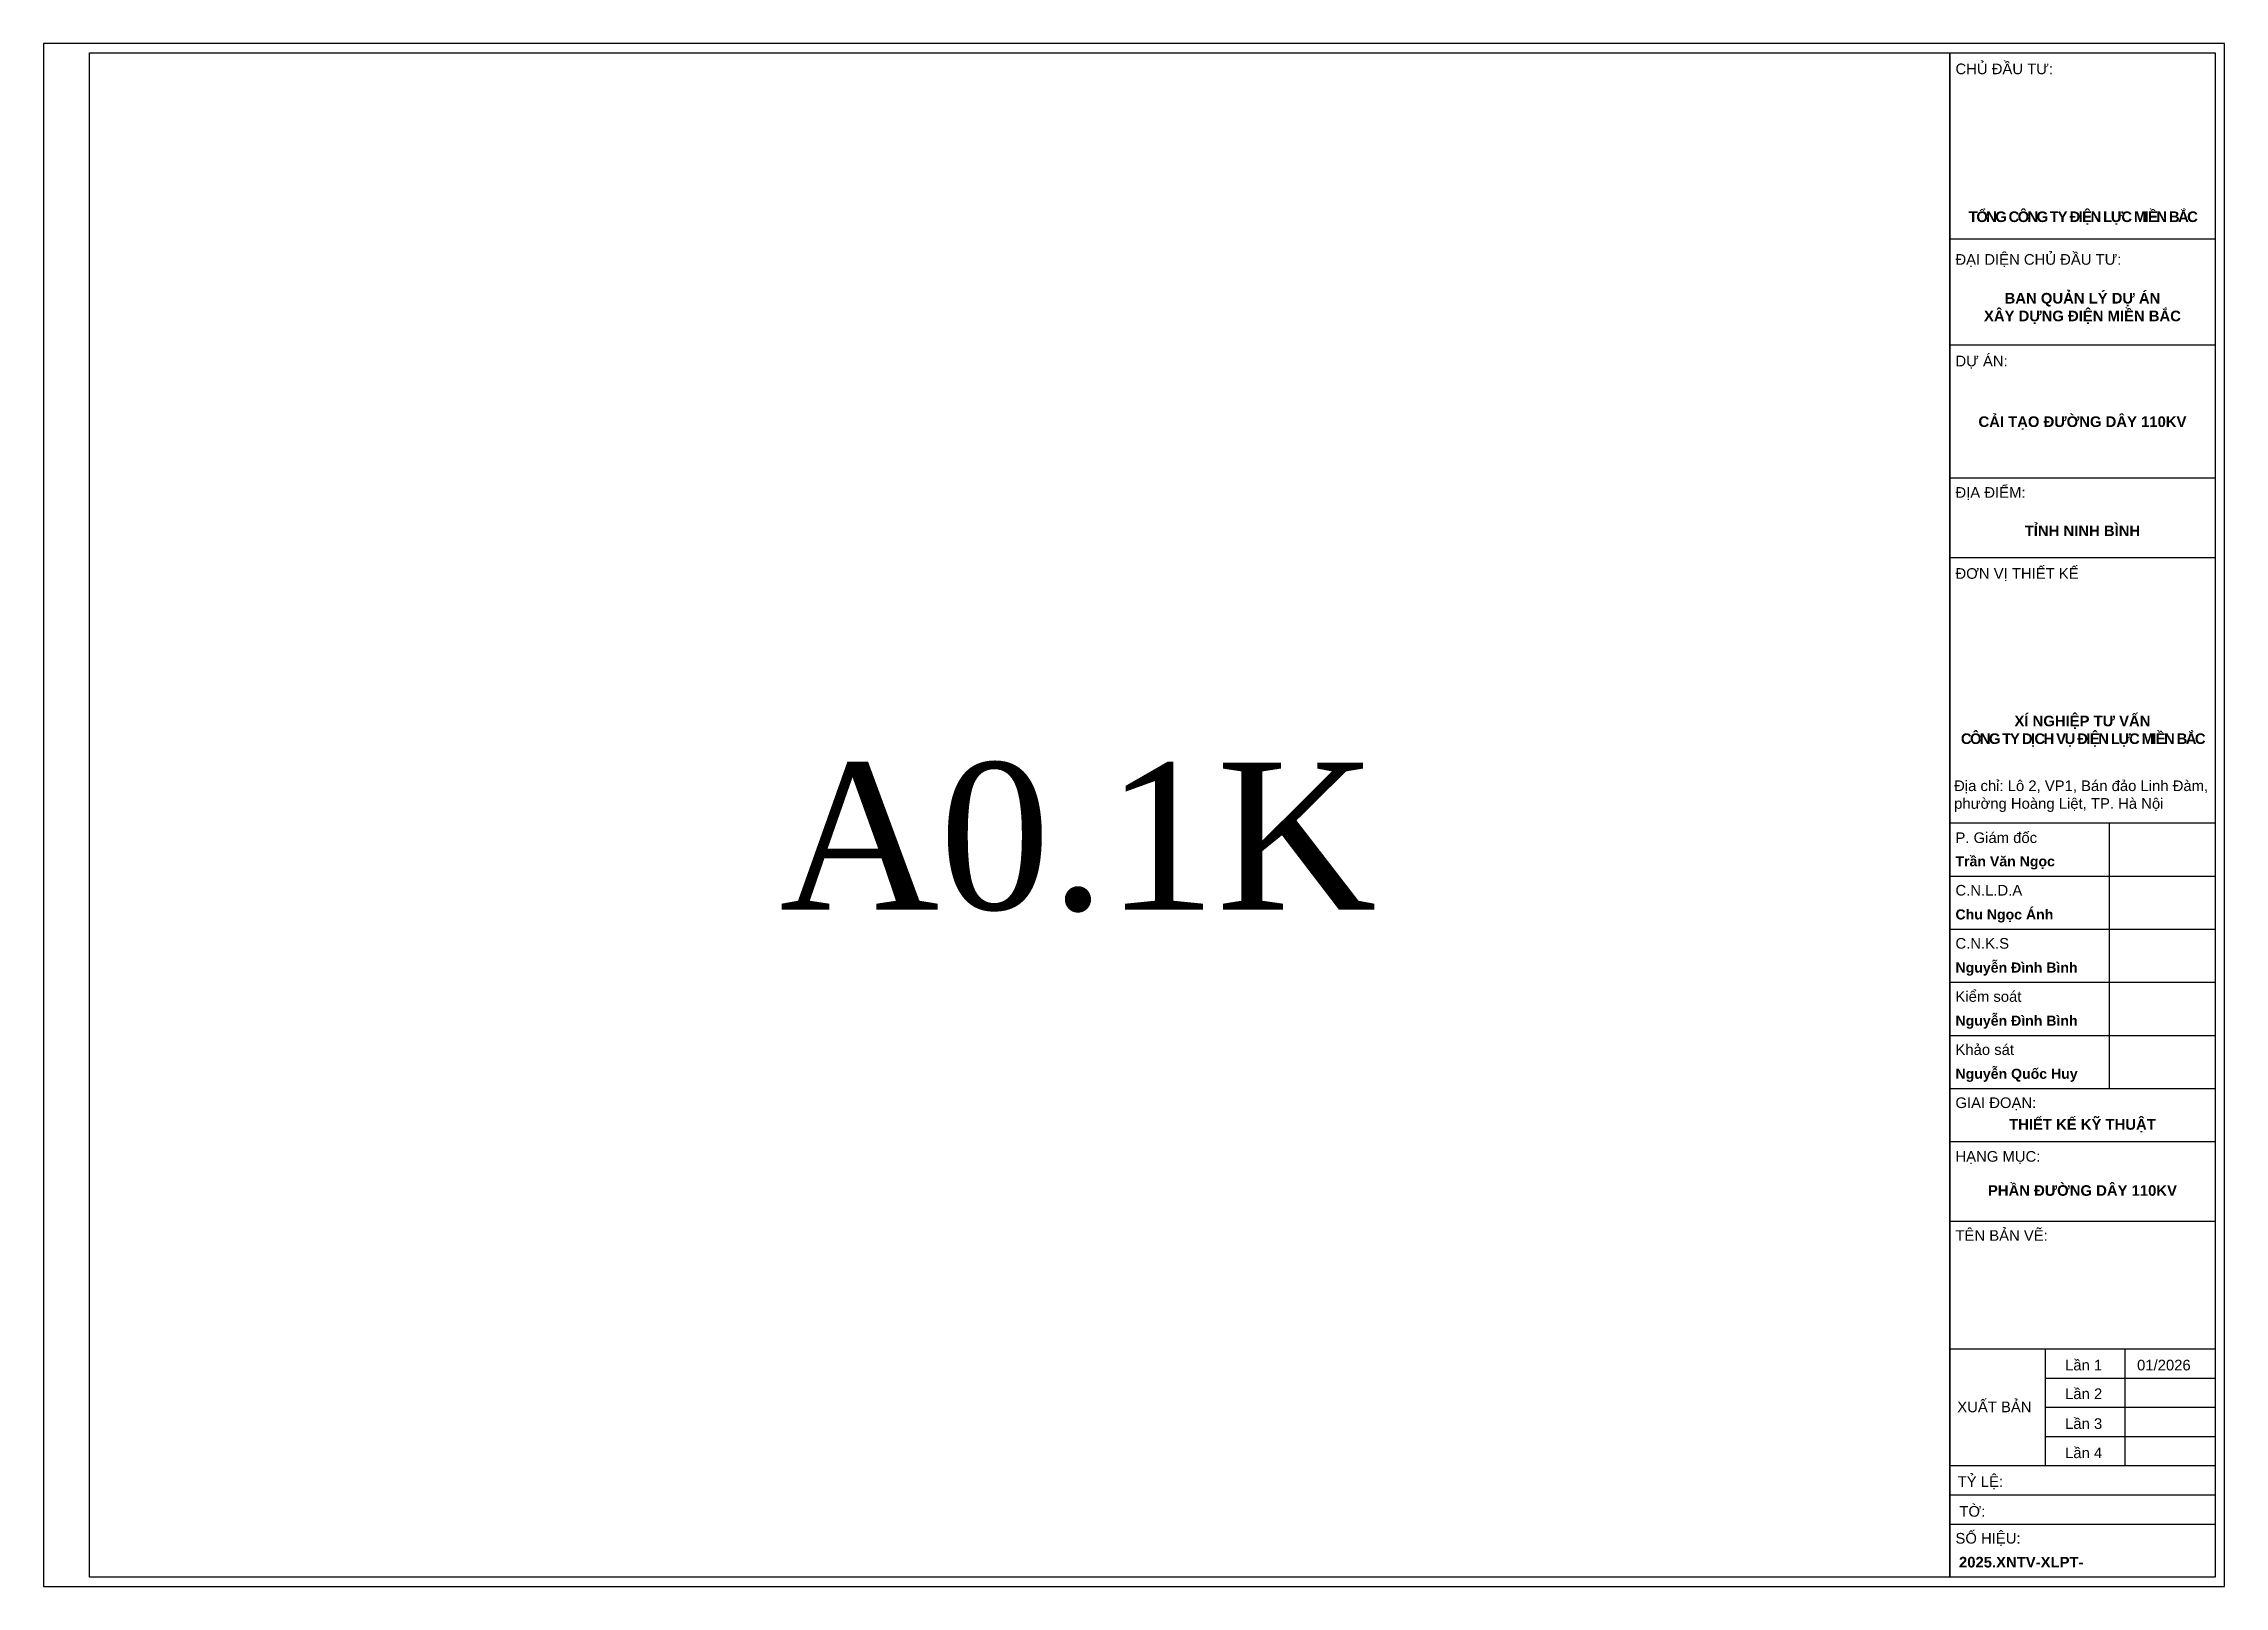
# Model space of a CAD drawing. Header units: feet. Extents: x 74374 to 92081, y 43964 to 65389.
# Drawn here: x 90660 to 91255, y 56907 to 57328 of the extents above; entities that cross this region are included whole.
import ezdxf
from ezdxf.enums import TextEntityAlignment as Align

# ---------------------------------------------------------------- set-up
doc = ezdxf.new("R2010")
doc.units = ezdxf.units.FT
doc.header["$MEASUREMENT"] = 0
for name, color, linetype in [('12-khung ten', 12, 'Continuous'), ('7-Text khung ten', 7, 'Continuous'), ('Khung', 7, 'Continuous'), ('KHUNG-TEN', 7, 'Continuous')]:
    doc.layers.add(name, color=color, linetype=linetype)
doc.styles.add('Arial-Bold', font='arialbd.ttf')
doc.styles.add('PEC_TIMENEW', font='times.ttf')
doc.styles.add('Style-Arial', font='arial.ttf')

msp = doc.modelspace()

# ---------------------------------------------------------------- texts
at = {"layer": '7-Text khung ten'}
for s, height, style, p in [('CHỦ ĐẦU TƯ:', 2.8954704, 'Style-Arial', (91181.68985, 57319.18326)), ('ĐẠI DIỆN CHỦ ĐẦU TƯ:', 2.8954704, 'Style-Arial', (91181.68985, 57267.24835)), ('DỰ ÁN:', 2.89547, 'Style-Arial', (91181.68985, 57239.55782)), ('ĐỊA ĐIỂM:', 2.89547, 'Style-Arial', (91181.68985, 57203.7322)), ('ĐƠN VỊ THIẾT KẾ', 2.8954704, 'Style-Arial', (91181.68985, 57181.64842)), ('P. Giám đốc', 2.8954704, 'Style-Arial', (91181.68985, 57109.62941)), ('Trần Văn Ngọc', 2.7506969, 'Arial-Bold', (91181.68985, 57103.26767)), ('C.N.L.D.A', 2.89547, 'Style-Arial', (91181.68985, 57095.30513)), ('Chu Ngọc Ánh', 2.7506969, 'Arial-Bold', (91181.68985, 57088.79032)), ('C.N.K.S', 2.89547, 'Style-Arial', (91181.68985, 57080.82778)), ('Nguyễn Đình Bình', 2.7506969, 'Arial-Bold', (91181.68985, 57074.31297)), ('Kiểm soát', 2.89547, 'Style-Arial', (91181.68985, 57066.35042)), ('Nguyễn Đình Bình', 2.7506969, 'Arial-Bold', (91181.68985, 57059.83561)), ('Khảo sát', 2.89547, 'Style-Arial', (91181.68985, 57051.87307)), ('Nguyễn Quốc Huy', 2.7506969, 'Arial-Bold', (91181.68985, 57045.35826)), ('GIAI ĐOẠN:', 2.89547, 'Style-Arial', (91181.68985, 57037.39572)), ('HẠNG MỤC:', 2.89547, 'Style-Arial', (91181.68985, 57022.7653)), ('TÊN BẢN VẼ:', 2.8954704, 'Style-Arial', (91181.68985, 57001.20234)), ('Lần 1', 2.89547, 'Style-Arial', (91211.57325, 56965.88421)), ('01/2026', 2.89547, 'Style-Arial', (91231.19045, 56965.88421)), ('Lần 2', 2.89547, 'Style-Arial', (91211.57325, 56958.07115)), ('XUẤT BẢN', 2.89547, 'Style-Arial', (91182.18695, 56954.47893)), ('Lần 3', 2.89547, 'Style-Arial', (91211.57325, 56949.9341)), ('Lần 4', 2.89547, 'Style-Arial', (91211.57325, 56941.97156)), ('TỶ LỆ:', 2.89547, 'Style-Arial', (91182.28754, 56934.13066)), ('TỜ:', 2.89547, 'Style-Arial', (91182.75421, 56926.00893)), ('SỐ HIỆU:', 2.89547, 'Style-Arial', (91181.68985, 56918.68143)), ('2025.XNTV-XLPT-', 2.8954704, 'Arial-Bold', (91182.64736, 56912.16663))]:
    msp.add_text(s, height=height, dxfattribs=dict(at, style=style)).set_placement(p)
at = {"layer": '7-Text khung ten', "char_height": 2.8954704, "width": 72.3867596}
for s, insert, attachment_point, style in [('{\\fArial|b1|i0|c163|p34;\\T0.85;TỔNG CÔNG TY ĐIỆN LỰC MIỀN BẮC}', (91216.30585, 57279.95592), 5, 'Arial-Bold'), ('BAN QUẢN LÝ DỰ ÁN \\PXÂY DỰNG ĐIỆN MIỀN BẮC', (91216.30585, 57255.32676), 5, 'Arial-Bold'), ('CẢI TẠO ĐƯỜNG DÂY 110KV ', (91216.30585, 57224.09028), 5, 'Arial-Bold'), ('{\\fArial|b1|i0|c163|p34;TỈNH }NINH BÌNH', (91216.30585, 57194.71828), 5, 'Arial-Bold'), ('{\\fArial|b1|i0|c163|p34;XÍ NGHIỆP TƯ VẤN\\P\\T0.85;CÔNG TY DỊCH VỤ ĐIỆN LỰC MIỀN BẮC}', (91216.30585, 57140.10313), 5, 'Arial-Bold'), ('Địa chỉ: Lô 2, VP1, Bán đảo Linh Đàm, phường Hoàng Liệt, TP. Hà Nội', (91181.32294, 57126.68565), 1, 'Style-Arial'), ('THIẾT KẾ KỸ THUẬT', (91216.30585, 57032.55721), 5, 'Arial-Bold'), ('{\\fArial|b1|i0|c163|p34;PHẦN }ĐƯỜNG DÂY 110KV', (91216.30585, 57014.89254), 5, 'Arial-Bold')]:
    msp.add_mtext(s, dxfattribs=dict(at, insert=insert, attachment_point=attachment_point, style=style))
at = {"layer": 'Khung', "color": 2, "style": 'PEC_TIMENEW'}
msp.add_text('A0.1K', height=40, dxfattribs=at).set_placement((90942.46777, 57111.50444), align=Align.MIDDLE_CENTER)

# ---------------------------------------------------------------- linework, layer by layer
for p, q in [((91180.11247, 57274.34484), (91252.49923, 57274.34484)), ((91180.11247, 57245.39014), (91252.49923, 57245.39014)), ((91180.11247, 57209.19676), (91252.49923, 57209.19676)), ((91180.11247, 57187.48073), (91252.49923, 57187.48073)), ((91223.54452, 57115.09397), (91223.54452, 57042.70721)), ((91180.11247, 57028.22986), (91252.49923, 57028.22986)), ((91180.11247, 57006.51383), (91252.49923, 57006.51383)), ((91180.11247, 56971.76818), (91252.49923, 56971.76818)), ((91206.1717, 56963.80564), (91252.49923, 56963.80564)), ((91206.1717, 56955.8431), (91252.49923, 56955.8431)), ((91206.1717, 56947.88055), (91252.49923, 56947.88055)), ((91180.11247, 56939.91801), (91252.49923, 56939.91801)), ((91180.11247, 56931.95547), (91252.49923, 56931.95547)), ((91180.11247, 56923.99292), (91252.49923, 56923.99292))]:
    msp.add_line(p, q)
for points in [[(91206.1717, 56971.76818), (91206.1717, 56939.91801)], [(91227.88773, 56971.76818), (91227.88773, 56939.91801)]]:
    msp.add_lwpolyline(points)
at = {"layer": '12-khung ten', "color": 7}
msp.add_lwpolyline([(91180.11247, 57325.01557), (91252.49923, 57325.01557), (91252.49923, 56909.51557), (91180.11247, 56909.51557)], close=True, dxfattribs=at)
at = {"layer": 'DEFPOINTS', "color": 4}
msp.add_lwpolyline([(90660.49923, 56907.01557), (91254.99923, 56907.01557), (91254.99923, 57327.51557), (90660.49923, 57327.51557)], close=True, dxfattribs=at)
at = {"layer": 'DEFPOINTS'}
msp.add_lwpolyline([(90672.99923, 57325.01557), (91180.11247, 57325.01557), (91180.11247, 56909.51557), (90672.99923, 56909.51557)], close=True, dxfattribs=at)
at = {"layer": 'KHUNG-TEN', "color": 7}
for p, q in [((91180.11247, 57115.09397), (91252.49923, 57115.09397)), ((91180.11247, 57100.61662), (91252.49923, 57100.61662)), ((91180.11247, 57086.13926), (91252.49923, 57086.13926)), ((91180.11247, 57071.66191), (91252.49923, 57071.66191)), ((91180.11247, 57057.18456), (91252.49923, 57057.18456)), ((91180.11247, 57042.70721), (91252.49923, 57042.70721))]:
    msp.add_line(p, q, dxfattribs=at)

msp.set_redraw_order([(e.dxf.handle, doc.entitydb.next_handle()) for e in msp.query("TEXT MTEXT ATTDEF DIMENSION ARC_DIMENSION")])  # texts and dimensions are drawn at this point

doc.saveas('drawing.dxf')
